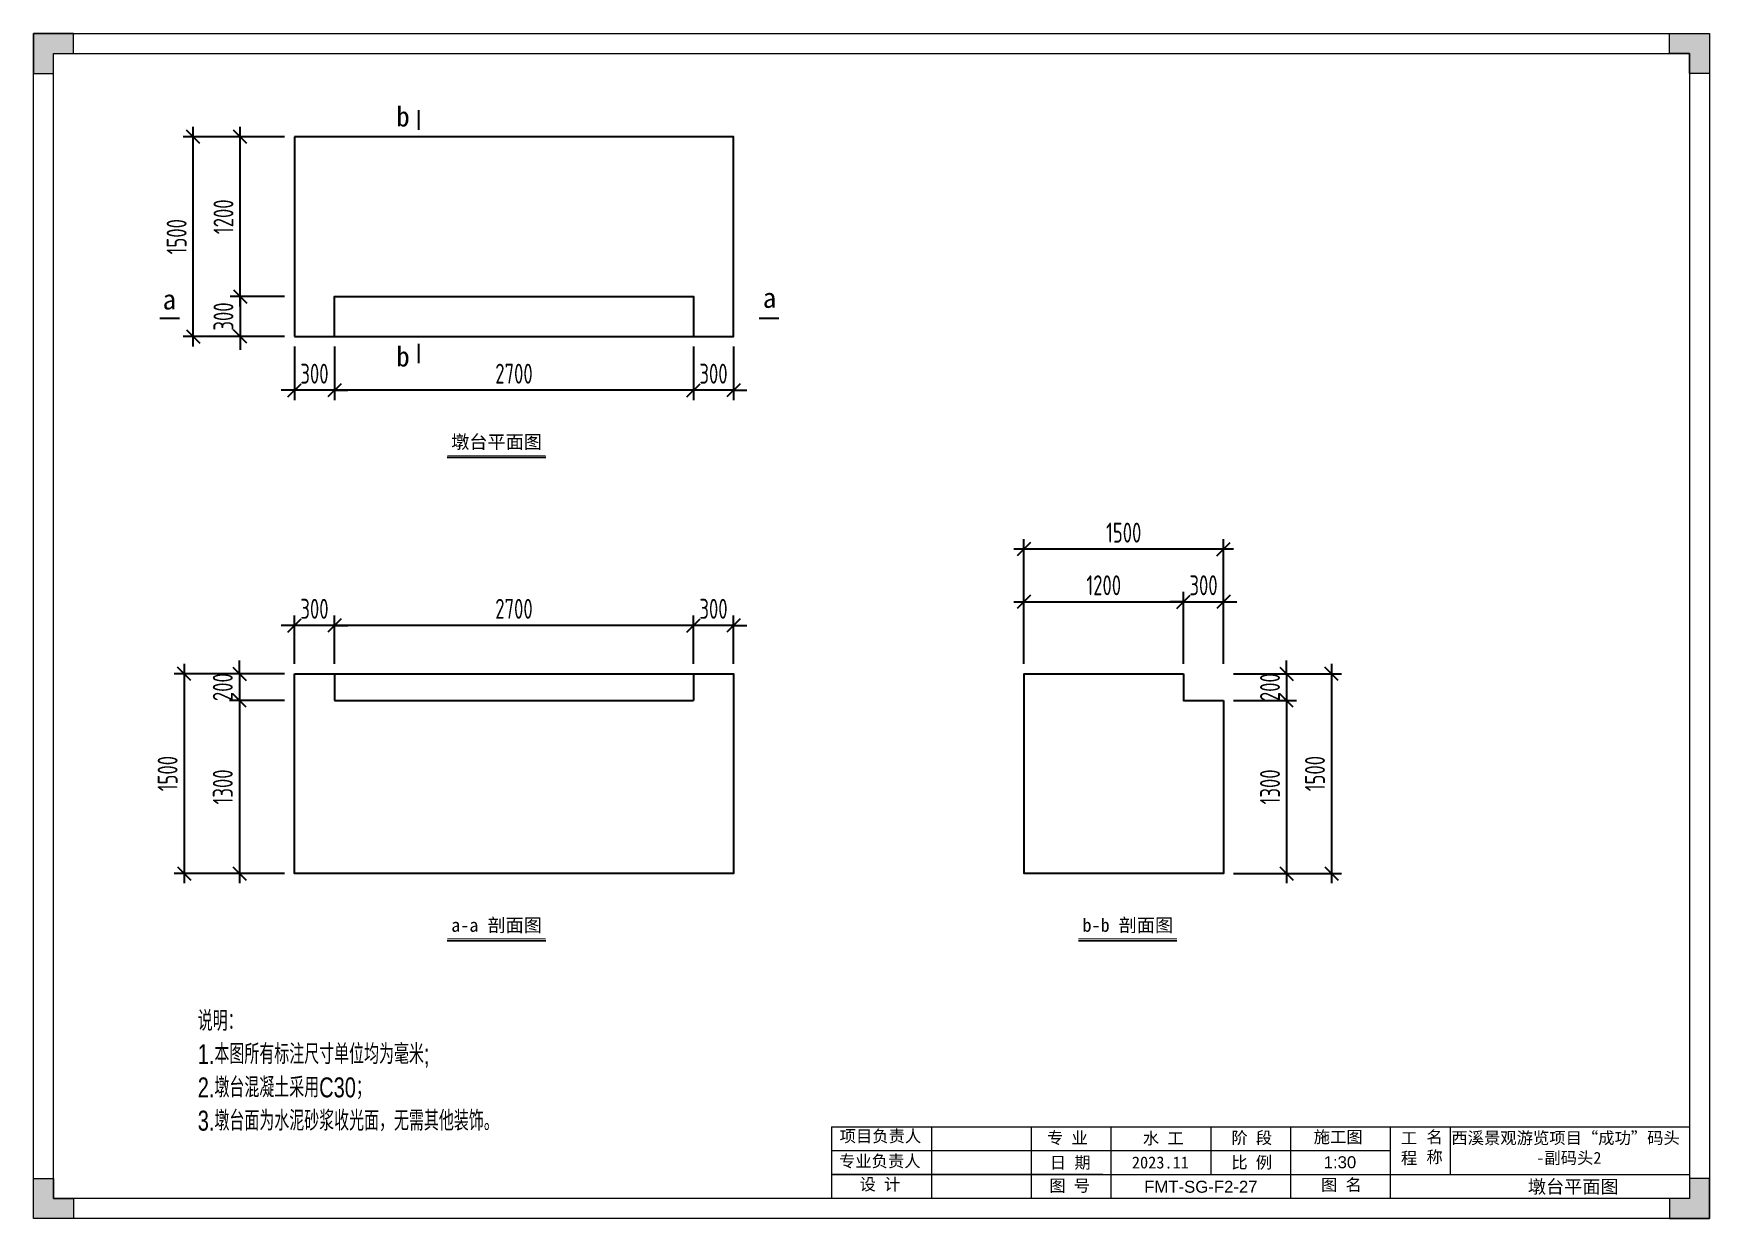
# Model space of a CAD drawing. Header units: millimetres. Extents: x 136606 to 1231039, y 82794 to 127364.
# Drawn here: x 976325 to 988925, y 118454 to 127364 of the extents above; entities that cross this region are included whole.
import ezdxf

# ---------------------------------------------------------------- set-up
doc = ezdxf.new("R2010")
doc.units = ezdxf.units.MM
doc.layers.add('00打印图框', color=255, linetype='Continuous')
doc.layers.add('图框', color=7, linetype='Continuous', lineweight=13)
doc.layers.add('文本', color=3, linetype='Continuous', lineweight=13)
doc.styles.add('Arial', font='arial.ttf')
doc.styles.add('hztxt', font='ros1.shx', dxfattribs={"width": 0.8, "bigfont": 'hztxt.shx'})
doc.styles.get("Standard").update_dxf_attribs({"font": 'arial.ttf'})
doc.dimstyles.new('DIM-50', dxfattribs={"dimscale": 50, "dimtxt": 3, "dimasz": 2, "dimexe": 1.5, "dimexo": 1.5, "dimgap": 1, "dimtad": 1, "dimdec": 1, "dimdsep": 46, "dimtxsty": 'hztxt', "dimblk": 'OBLIQUE', "dimcen": 0, "dimdle": 1.5, "dimclrd": 9, "dimclre": 9, "dimclrt": 2, "dimadec": 1, "dimazin": 0, "dimtfac": 1, "dimtdec": 1, "dimtix": 1, "dimtmove": 2, "dimatfit": 3, "dimldrblk": 'OBLIQUE', "dimfxl": 15, "dimtolj": 1, "dimtzin": 0, "dimarcsym": 1})

msp = doc.modelspace()

# ---------------------------------------------------------------- texts
at = {"attachment_point": 5, "line_spacing_factor": 2, "style": 'Arial'}
for s, insert, char_height in [('{\\fSimSun|b0|i0|c134|p2;b}', (979102.5764, 126738.3925), 150), ('{\\fSimSun|b0|i0|c134|p2;a}', (977346.2491, 125362.7027), 150), ('{\\fSimSun|b0|i0|c134|p2;a}', (981858.3411, 125374.9874), 150), ('{\\fSimSun|b0|i0|c134|p2;b}', (979102.5764, 124933.8039), 150), ('{\\fSimSun|b0|i0|c134|p2;墩台平面图}', (979806.272, 124287.8173), 100), ('{\\fSimSun|b0|i0|c134|p2;a-a 剖面图}', (979806.272, 120654.2615), 100), ('{\\fSimSun|b0|i0|c134|p2;b-b 剖面图}', (984551.9392, 120654.2615), 100), ('{\\fSimSun|b0|i0|c134|p2;墩台平面图}', (987900.7334, 118687.4044), 100)]:
    msp.add_mtext(s, dxfattribs=dict(at, insert=insert, char_height=char_height))
at = {"insert": (977559.5924, 120014.625), "char_height": 150, "attachment_point": 1, "style": 'Arial'}
msp.add_mtext_dynamic_manual_height_columns('{\\Ffsdb-e,hztxt|c134;\\W0.75;说明：\\P1.本图所有标注尺寸单位均为毫米;\\P2.墩台混凝土采用C30\\H1.00004x;；\\P3.墩台面为水泥砂浆收光面，无需其他装饰。}', width=2651.87033, gutter_width=12.5, heights=[0], dxfattribs=at)
at = {"layer": '00打印图框', "color": 6, "char_height": 90, "attachment_point": 1, "style": 'Arial'}
for s, width, gutter_width, heights, insert in [('1:30', 39.404991, 2.8125, [0], (986024.3722, 118921.7981)), ('{\\C256;FMT-SG-F2-27}', 138.940173, 0, [18.9488], (984674.9525, 118737.5468))]:
    msp.add_mtext_dynamic_manual_height_columns(s, width=width, gutter_width=gutter_width, heights=heights, dxfattribs=dict(at, insert=insert))

# ---------------------------------------------------------------- blocks, each defined once
blk = doc.blocks.new('_Oblique')
at = {"color": 0, "linetype": 'ByBlock', "lineweight": -2}
blk.add_line((-0.5, -0.5), (0.5, 0.5), dxfattribs=at)
blk = doc.blocks.new('*D1834')
at = {"color": 9, "lineweight": -2, "transparency": 16777216}
for p, q in [((983771, 122624), (983771, 123165)), ((984971, 122624), (984971, 123165)), ((983696, 123090), (985046, 123090))]:
    blk.add_line(p, q, dxfattribs=at)
at = {"layer": 'Defpoints', "color": 0, "transparency": 16777216}
for p in [(984971, 123090), (983771, 122549, 0), (984971, 122549, 0)]:
    blk.add_point(p, dxfattribs=at)
at = {"color": 9, "lineweight": -2, "transparency": 16777216, "xscale": 100, "yscale": 100, "zscale": 100, "rotation": 180}
blk.add_blockref('_Oblique', (983771, 123090), dxfattribs=at)
at = {"color": 9, "lineweight": -2, "transparency": 16777216, "xscale": 100, "yscale": 100, "zscale": 100}
blk.add_blockref('_Oblique', (984971, 123090), dxfattribs=at)
at = {"color": 2, "transparency": 16777216, "insert": (984371, 123215), "char_height": 150, "attachment_point": 5, "style": 'hztxt'}
blk.add_mtext('\\A1;1200', dxfattribs=at)
blk = doc.blocks.new('*D1835')
at = {"color": 9, "lineweight": -2, "transparency": 16777216}
for p, q in [((984971, 122624), (984971, 123165)), ((985271, 122624), (985271, 123165)), ((984971, 123090), (984871, 123090)), ((984971, 123090), (985271, 123090)), ((985271, 123090), (985371, 123090))]:
    blk.add_line(p, q, dxfattribs=at)
at = {"layer": 'Defpoints', "color": 0, "transparency": 16777216}
for p in [(985271, 123090), (984971, 122549, 0), (985271, 122549, 0)]:
    blk.add_point(p, dxfattribs=at)
at = {"color": 9, "lineweight": -2, "transparency": 16777216, "xscale": 100, "yscale": 100, "zscale": 100}
blk.add_blockref('_Oblique', (984971, 123090), dxfattribs=at)
at = {"color": 9, "lineweight": -2, "transparency": 16777216, "xscale": 100, "yscale": 100, "zscale": 100, "rotation": 180}
blk.add_blockref('_Oblique', (985271, 123090), dxfattribs=at)
at = {"color": 2, "transparency": 16777216, "insert": (985121, 123215), "char_height": 150, "attachment_point": 5, "style": 'hztxt'}
blk.add_mtext('\\A1;300', dxfattribs=at)
blk = doc.blocks.new('*D1836')
at = {"color": 9, "lineweight": -2, "transparency": 16777216}
for p, q in [((985346, 123486), (983696, 123486)), ((983771, 122624), (983771, 123561)), ((985271, 122624), (985271, 123561))]:
    blk.add_line(p, q, dxfattribs=at)
at = {"layer": 'Defpoints', "color": 0, "transparency": 16777216}
for p in [(983771, 123486), (983771, 122549, 0), (985271, 122549, 0)]:
    blk.add_point(p, dxfattribs=at)
at = {"color": 9, "lineweight": -2, "transparency": 16777216, "xscale": 100, "yscale": 100, "zscale": 100, "rotation": 180}
blk.add_blockref('_Oblique', (983771, 123486), dxfattribs=at)
at = {"color": 9, "lineweight": -2, "transparency": 16777216, "xscale": 100, "yscale": 100, "zscale": 100}
blk.add_blockref('_Oblique', (985271, 123486), dxfattribs=at)
at = {"color": 2, "transparency": 16777216, "insert": (984521, 123611), "char_height": 150, "attachment_point": 5, "style": 'hztxt'}
blk.add_mtext('\\A1;1500', dxfattribs=at)
blk = doc.blocks.new('*D1837')
at = {"color": 9, "lineweight": -2, "transparency": 16777216}
for p, q in [((985746, 122549), (985746, 122649)), ((985346, 122549), (985821, 122549)), ((985746, 122549), (985746, 122349)), ((985346, 122349), (985821, 122349)), ((985746, 122349), (985746, 122249))]:
    blk.add_line(p, q, dxfattribs=at)
at = {"layer": 'Defpoints', "color": 0, "transparency": 16777216}
for p in [(985271, 122549, 0), (985271, 122349, 0), (985746, 122349)]:
    blk.add_point(p, dxfattribs=at)
at = {"color": 9, "lineweight": -2, "transparency": 16777216, "xscale": 100, "yscale": 100, "zscale": 100}
for p, rotation in [((985746, 122549), 270), ((985746, 122349), 90)]:
    blk.add_blockref('_Oblique', p, dxfattribs=dict(at, rotation=rotation))
at = {"color": 2, "transparency": 16777216, "insert": (985621, 122449), "char_height": 150, "attachment_point": 5, "rotation": 90, "style": 'hztxt'}
blk.add_mtext('\\A1;200', dxfattribs=at)
blk = doc.blocks.new('*D1838')
at = {"color": 9, "lineweight": -2, "transparency": 16777216}
for p, q in [((985346, 122349), (985821, 122349)), ((985746, 122424), (985746, 120974)), ((985346, 121049), (985821, 121049))]:
    blk.add_line(p, q, dxfattribs=at)
at = {"layer": 'Defpoints', "color": 0, "transparency": 16777216}
for p in [(985271, 122349, 0), (985271, 121049, 0), (985746, 121049)]:
    blk.add_point(p, dxfattribs=at)
at = {"color": 9, "lineweight": -2, "transparency": 16777216, "xscale": 100, "yscale": 100, "zscale": 100}
for p, rotation in [((985746, 122349), 90), ((985746, 121049), 270)]:
    blk.add_blockref('_Oblique', p, dxfattribs=dict(at, rotation=rotation))
at = {"color": 2, "transparency": 16777216, "insert": (985621, 121699), "char_height": 150, "attachment_point": 5, "rotation": 90, "style": 'hztxt'}
blk.add_mtext('\\A1;1300', dxfattribs=at)
blk = doc.blocks.new('*D1839')
at = {"color": 9, "lineweight": -2, "transparency": 16777216}
for p, q in [((986084, 122624), (986084, 120974)), ((985346, 122549), (986159, 122549)), ((985346, 121049), (986159, 121049))]:
    blk.add_line(p, q, dxfattribs=at)
at = {"layer": 'Defpoints', "color": 0, "transparency": 16777216}
for p in [(985271, 122549, 0), (985271, 121049, 0), (986084, 121049)]:
    blk.add_point(p, dxfattribs=at)
at = {"color": 9, "lineweight": -2, "transparency": 16777216, "xscale": 100, "yscale": 100, "zscale": 100}
for p, rotation in [((986084, 122549), 90), ((986084, 121049), 270)]:
    blk.add_blockref('_Oblique', p, dxfattribs=dict(at, rotation=rotation))
at = {"color": 2, "transparency": 16777216, "insert": (985959, 121799), "char_height": 150, "attachment_point": 5, "rotation": 90, "style": 'hztxt'}
blk.add_mtext('\\A1;1500', dxfattribs=at)
blk = doc.blocks.new('*D1840')
at = {"color": 9, "lineweight": -2, "transparency": 16777216}
for p, q in [((981287, 122624), (981287, 122988)), ((981587, 122624), (981587, 122988)), ((981287, 122913), (981187, 122913)), ((981587, 122913), (981287, 122913)), ((981587, 122913), (981687, 122913))]:
    blk.add_line(p, q, dxfattribs=at)
at = {"layer": 'Defpoints', "color": 0, "transparency": 16777216}
for p in [(981287, 122913), (981287, 122549), (981587, 122549)]:
    blk.add_point(p, dxfattribs=at)
at = {"color": 9, "lineweight": -2, "transparency": 16777216, "xscale": 100, "yscale": 100, "zscale": 100}
blk.add_blockref('_Oblique', (981287, 122913), dxfattribs=at)
at = {"color": 9, "lineweight": -2, "transparency": 16777216, "xscale": 100, "yscale": 100, "zscale": 100, "rotation": 180}
blk.add_blockref('_Oblique', (981587, 122913), dxfattribs=at)
at = {"color": 2, "transparency": 16777216, "insert": (981437, 123038), "char_height": 150, "attachment_point": 5, "style": 'hztxt'}
blk.add_mtext('\\A1;300', dxfattribs=at)
blk = doc.blocks.new('*D1841')
at = {"color": 9, "lineweight": -2, "transparency": 16777216}
for p, q in [((978587, 122624), (978587, 122988)), ((981287, 122624), (981287, 122988)), ((981362, 122913), (978512, 122913))]:
    blk.add_line(p, q, dxfattribs=at)
at = {"layer": 'Defpoints', "color": 0, "transparency": 16777216}
for p in [(978587, 122913), (978587, 122549), (981287, 122549)]:
    blk.add_point(p, dxfattribs=at)
at = {"color": 9, "lineweight": -2, "transparency": 16777216, "xscale": 100, "yscale": 100, "zscale": 100, "rotation": 180}
blk.add_blockref('_Oblique', (978587, 122913), dxfattribs=at)
at = {"color": 9, "lineweight": -2, "transparency": 16777216, "xscale": 100, "yscale": 100, "zscale": 100}
blk.add_blockref('_Oblique', (981287, 122913), dxfattribs=at)
at = {"color": 2, "transparency": 16777216, "insert": (979937, 123038), "char_height": 150, "attachment_point": 5, "style": 'hztxt'}
blk.add_mtext('\\A1;2700', dxfattribs=at)
blk = doc.blocks.new('*D1842')
at = {"color": 9, "lineweight": -2, "transparency": 16777216}
for p, q in [((978287, 122624), (978287, 122988)), ((978587, 122624), (978587, 122988)), ((978287, 122913), (978187, 122913)), ((978587, 122913), (978287, 122913)), ((978587, 122913), (978687, 122913))]:
    blk.add_line(p, q, dxfattribs=at)
at = {"layer": 'Defpoints', "color": 0, "transparency": 16777216}
for p in [(978287, 122913), (978287, 122549), (978587, 122549)]:
    blk.add_point(p, dxfattribs=at)
at = {"color": 9, "lineweight": -2, "transparency": 16777216, "xscale": 100, "yscale": 100, "zscale": 100}
blk.add_blockref('_Oblique', (978287, 122913), dxfattribs=at)
at = {"color": 9, "lineweight": -2, "transparency": 16777216, "xscale": 100, "yscale": 100, "zscale": 100, "rotation": 180}
blk.add_blockref('_Oblique', (978587, 122913), dxfattribs=at)
at = {"color": 2, "transparency": 16777216, "insert": (978437, 123038), "char_height": 150, "attachment_point": 5, "style": 'hztxt'}
blk.add_mtext('\\A1;300', dxfattribs=at)
blk = doc.blocks.new('*D1843')
at = {"color": 9, "lineweight": -2, "transparency": 16777216}
for p, q in [((977873, 122549), (977873, 122649)), ((978212, 122549), (977798, 122549)), ((977873, 122549), (977873, 122349)), ((978212, 122349), (977798, 122349)), ((977873, 122349), (977873, 122249))]:
    blk.add_line(p, q, dxfattribs=at)
at = {"layer": 'Defpoints', "color": 0, "transparency": 16777216}
for p in [(978287, 122549), (977873, 122349), (978287, 122349)]:
    blk.add_point(p, dxfattribs=at)
at = {"color": 9, "lineweight": -2, "transparency": 16777216, "xscale": 100, "yscale": 100, "zscale": 100}
for p, rotation in [((977873, 122549), 270), ((977873, 122349), 90)]:
    blk.add_blockref('_Oblique', p, dxfattribs=dict(at, rotation=rotation))
at = {"color": 2, "transparency": 16777216, "insert": (977748, 122449), "char_height": 150, "attachment_point": 5, "rotation": 90, "style": 'hztxt'}
blk.add_mtext('\\A1;200', dxfattribs=at)
blk = doc.blocks.new('*D1844')
at = {"color": 9, "lineweight": -2, "transparency": 16777216}
for p, q in [((978212, 122349), (977798, 122349)), ((977873, 122424), (977873, 120974)), ((978212, 121049), (977798, 121049))]:
    blk.add_line(p, q, dxfattribs=at)
at = {"layer": 'Defpoints', "color": 0, "transparency": 16777216}
for p in [(978287, 122349), (977873, 121049), (978287, 121049)]:
    blk.add_point(p, dxfattribs=at)
at = {"color": 9, "lineweight": -2, "transparency": 16777216, "xscale": 100, "yscale": 100, "zscale": 100}
for p, rotation in [((977873, 122349), 90), ((977873, 121049), 270)]:
    blk.add_blockref('_Oblique', p, dxfattribs=dict(at, rotation=rotation))
at = {"color": 2, "transparency": 16777216, "insert": (977748, 121699), "char_height": 150, "attachment_point": 5, "rotation": 90, "style": 'hztxt'}
blk.add_mtext('\\A1;1300', dxfattribs=at)
blk = doc.blocks.new('*D1845')
at = {"color": 9, "lineweight": -2, "transparency": 16777216}
for p, q in [((977458, 122624), (977458, 120974)), ((978212, 122549), (977383, 122549)), ((978212, 121049), (977383, 121049))]:
    blk.add_line(p, q, dxfattribs=at)
at = {"layer": 'Defpoints', "color": 0, "transparency": 16777216}
for p in [(978287, 122549), (977458, 121049), (978287, 121049)]:
    blk.add_point(p, dxfattribs=at)
at = {"color": 9, "lineweight": -2, "transparency": 16777216, "xscale": 100, "yscale": 100, "zscale": 100}
for p, rotation in [((977458, 122549), 90), ((977458, 121049), 270)]:
    blk.add_blockref('_Oblique', p, dxfattribs=dict(at, rotation=rotation))
at = {"color": 2, "transparency": 16777216, "insert": (977333, 121799), "char_height": 150, "attachment_point": 5, "rotation": 90, "style": 'hztxt'}
blk.add_mtext('\\A1;1500', dxfattribs=at)
blk = doc.blocks.new('*D1846')
at = {"color": 9, "lineweight": -2, "transparency": 16777216}
for p, q in [((981287, 125011), (981287, 124606)), ((981587, 125011), (981587, 124606)), ((981287, 124681), (981187, 124681)), ((981587, 124681), (981287, 124681)), ((981587, 124681), (981687, 124681))]:
    blk.add_line(p, q, dxfattribs=at)
at = {"layer": 'Defpoints', "color": 0, "transparency": 16777216}
for p in [(981287, 125086), (981587, 125086), (981287, 124681)]:
    blk.add_point(p, dxfattribs=at)
at = {"color": 9, "lineweight": -2, "transparency": 16777216, "xscale": 100, "yscale": 100, "zscale": 100}
blk.add_blockref('_Oblique', (981287, 124681), dxfattribs=at)
at = {"color": 9, "lineweight": -2, "transparency": 16777216, "xscale": 100, "yscale": 100, "zscale": 100, "rotation": 180}
blk.add_blockref('_Oblique', (981587, 124681), dxfattribs=at)
at = {"color": 2, "transparency": 16777216, "insert": (981437, 124806), "char_height": 150, "attachment_point": 5, "style": 'hztxt'}
blk.add_mtext('\\A1;300', dxfattribs=at)
blk = doc.blocks.new('*D1847')
at = {"color": 9, "lineweight": -2, "transparency": 16777216}
for p, q in [((978587, 125011), (978587, 124606)), ((981287, 125011), (981287, 124606)), ((981362, 124681), (978512, 124681))]:
    blk.add_line(p, q, dxfattribs=at)
at = {"layer": 'Defpoints', "color": 0, "transparency": 16777216}
for p in [(978587, 125086), (981287, 125086), (978587, 124681)]:
    blk.add_point(p, dxfattribs=at)
at = {"color": 9, "lineweight": -2, "transparency": 16777216, "xscale": 100, "yscale": 100, "zscale": 100, "rotation": 180}
blk.add_blockref('_Oblique', (978587, 124681), dxfattribs=at)
at = {"color": 9, "lineweight": -2, "transparency": 16777216, "xscale": 100, "yscale": 100, "zscale": 100}
blk.add_blockref('_Oblique', (981287, 124681), dxfattribs=at)
at = {"color": 2, "transparency": 16777216, "insert": (979937, 124806), "char_height": 150, "attachment_point": 5, "style": 'hztxt'}
blk.add_mtext('\\A1;2700', dxfattribs=at)
blk = doc.blocks.new('*D1848')
at = {"color": 9, "lineweight": -2, "transparency": 16777216}
for p, q in [((978287, 125011), (978287, 124606)), ((978587, 125011), (978587, 124606)), ((978287, 124681), (978187, 124681)), ((978587, 124681), (978287, 124681)), ((978587, 124681), (978687, 124681))]:
    blk.add_line(p, q, dxfattribs=at)
at = {"layer": 'Defpoints', "color": 0, "transparency": 16777216}
for p in [(978287, 125086), (978587, 125086), (978287, 124681)]:
    blk.add_point(p, dxfattribs=at)
at = {"color": 9, "lineweight": -2, "transparency": 16777216, "xscale": 100, "yscale": 100, "zscale": 100}
blk.add_blockref('_Oblique', (978287, 124681), dxfattribs=at)
at = {"color": 9, "lineweight": -2, "transparency": 16777216, "xscale": 100, "yscale": 100, "zscale": 100, "rotation": 180}
blk.add_blockref('_Oblique', (978587, 124681), dxfattribs=at)
at = {"color": 2, "transparency": 16777216, "insert": (978437, 124806), "char_height": 150, "attachment_point": 5, "style": 'hztxt'}
blk.add_mtext('\\A1;300', dxfattribs=at)
blk = doc.blocks.new('GW-TK')
at = {"layer": '图框', "linetype": 'Continuous', "lineweight": 0}
h = blk.add_hatch(color=256, dxfattribs=at)
h.dxf.hatch_style = 1
h.paths.add_polyline_path([(927183.55, 464715.01), (927183.55, 464705.01), (927188.55, 464705.01), (927188.55, 464710.01), (927193.56, 464710.01), (927193.56, 464715.01)])
h = blk.add_hatch(color=256, dxfattribs=at)
h.dxf.hatch_style = 1
h.paths.add_polyline_path([(927593.55, 464715.01), (927593.55, 464710.01), (927598.55, 464710.01), (927598.55, 464705.01), (927603.55, 464705.01), (927603.55, 464715.01)])
h = blk.add_hatch(color=256, dxfattribs=at)
h.dxf.hatch_style = 1
h.paths.add_polyline_path([(927193.56, 464418.01), (927193.56, 464423.01), (927188.55, 464423.01), (927188.55, 464428.01), (927183.55, 464428.01), (927183.55, 464418.01)])
h = blk.add_hatch(color=256, dxfattribs=at)
h.dxf.hatch_style = 1
h.paths.add_polyline_path([(927603.55, 464418.01), (927603.55, 464428.01), (927598.55, 464428.01), (927598.55, 464423.01), (927593.55, 464423.01), (927593.55, 464418.01)])
at = {"layer": '图框', "linetype": 'Continuous'}
for p, q in [((927383.55, 464441.02), (927383.55, 464423.01)), ((927408.55, 464441.02), (927408.55, 464423.01)), ((927433.55, 464441.02), (927433.55, 464423.01)), ((927453.55, 464441.02), (927453.55, 464423.01)), ((927478.55, 464441.02), (927478.55, 464429.01)), ((927498.55, 464441.02), (927498.55, 464423.01)), ((927523.55, 464441.02), (927523.55, 464423.01)), ((927538.55, 464441.02), (927538.55, 464429.01)), ((927383.55, 464435.01), (927523.55, 464435.01)), ((927451.56, 464429.01), (927383.55, 464429.01)), ((927383.55, 464429.01), (927598.55, 464429.01))]:
    blk.add_line(p, q, dxfattribs=at)
at = {"layer": '图框', "linetype": 'Continuous', "lineweight": 0}
for points in [[(927188.55, 464705.01), (927188.55, 464710.01), (927193.56, 464710.01), (927193.56, 464715.01), (927183.55, 464715.01), (927183.55, 464705.01)], [(927598.55, 464705.01), (927598.55, 464710.01), (927593.55, 464710.01), (927593.55, 464715.01), (927603.55, 464715.01), (927603.55, 464705.01)], [(927188.55, 464428.01), (927188.55, 464423.01), (927193.56, 464423.01), (927193.56, 464418.01), (927183.55, 464418.01), (927183.55, 464428.01)], [(927598.55, 464428.01), (927598.55, 464423.01), (927593.55, 464423.01), (927593.55, 464418.01), (927603.55, 464418.01), (927603.55, 464428.01)]]:
    blk.add_lwpolyline(points, close=True, dxfattribs=at)
at = {"layer": '图框'}
for points in [[(927183.55, 464715.01), (927603.55, 464715.01), (927603.55, 464418.01), (927183.55, 464418.01)], [(927188.55, 464710.01), (927598.55, 464710.01), (927598.55, 464423.01), (927188.55, 464423.01)]]:
    blk.add_lwpolyline(points, close=True, dxfattribs=at)
at = {"layer": '图框', "linetype": 'Continuous'}
blk.add_lwpolyline([(927383.55, 464441.02), (927598.55, 464441.02)], dxfattribs=at)
at = {"layer": '图框', "linetype": 'Continuous', "char_height": 3, "attachment_point": 1}
for s, width, heights, insert in [('{\\fSimSun|b0|i0|c134|p2;项目负责人}', 26.0225, [0], (927385.56, 464440.15)), ('{\\fSimSun|b0|i0|c134|p2;专 业}', 12.8345, [0], (927437.53, 464439.73)), ('{\\fSimSun|b0|i0|c134|p2;阶 段}', 17.4775, [0], (927483.73, 464439.73)), ('{\\fSimSun|b0|i0|c134|p2;工 程}', 5.2119, [0], (927526.21, 464439.66)), ('{\\fSimSun|b0|i0|c134|p2;名 称}', 5.2119, [0], (927532.62, 464439.93)), ('{\\fSimSun|b0|i0|c134|p2;专业负责人}', 24.6361, [2.04], (927385.39, 464433.9)), ('{\\fSimSun|b0|i0|c134|p2;日 期}', 11.224, [0], (927438.25, 464433.55)), ('{\\fSimSun|b0|i0|c134|p2;比 例}', 10.9146, [0], (927483.71, 464433.55)), ('{\\fSimSun|b0|i0|c134|p2;设 计}', 16.2353, [0], (927390.55, 464428.09)), ('{\\fSimSun|b0|i0|c134|p2;图 号}', 23.6261, [0], (927438.11, 464427.75)), ('{\\fSimSun|b0|i0|c134|p2;图 名}', 12.066, [0], (927506.19, 464427.94))]:
    blk.add_mtext_dynamic_manual_height_columns(s, width=width, gutter_width=17.5, heights=heights, dxfattribs=dict(at, insert=insert))
at = {"layer": '图框', "color": 3, "linetype": 'Continuous', "char_height": 3, "attachment_point": 1}
for s, width, insert in [('{\\fSimSun|b0|i0|c134|p2;水 工}', 11.224, (927461.55, 464439.63)), ('\\pt9;{\\fSimSun|b0|i0|c134|p2;施工图}', 18.6303, (927504.36, 464439.94)), ('\\pi0.39911,t9.39911;{\\fSimSun|b0|i0|c134|p2;西溪景观游览项目“成功”码头\\P\\pi21.67411,t30.67411;-副码头2}', 60.0149, (927538.45, 464439.71)), ('{\\fSimSun|b0|i0|c134|p2;2023.11}', 11.224, (927458.8, 464433.55))]:
    blk.add_mtext_dynamic_manual_height_columns(s, width=width, gutter_width=17.5, heights=[0], dxfattribs=dict(at, insert=insert))
blk = doc.blocks.new('*D1849')
at = {"color": 9, "lineweight": -2, "transparency": 16777216}
for p, q in [((978212, 125386), (977803, 125386)), ((977878, 125386), (977878, 125486)), ((977878, 125386), (977878, 125086)), ((978212, 125086), (977803, 125086)), ((977878, 125086), (977878, 124986))]:
    blk.add_line(p, q, dxfattribs=at)
at = {"layer": 'Defpoints', "color": 0, "transparency": 16777216}
for p in [(978287, 125386), (977878, 125086), (978287, 125086)]:
    blk.add_point(p, dxfattribs=at)
at = {"color": 9, "lineweight": -2, "transparency": 16777216, "xscale": 100, "yscale": 100, "zscale": 100}
for p, rotation in [((977878, 125386), 270), ((977878, 125086), 90)]:
    blk.add_blockref('_Oblique', p, dxfattribs=dict(at, rotation=rotation))
at = {"color": 2, "transparency": 16777216, "insert": (977753, 125236), "char_height": 150, "attachment_point": 5, "rotation": 90, "style": 'hztxt'}
blk.add_mtext('\\A1;300', dxfattribs=at)
blk = doc.blocks.new('*D1850')
at = {"color": 9, "lineweight": -2, "transparency": 16777216}
for p, q in [((977878, 125311), (977878, 126661)), ((978212, 126586), (977803, 126586)), ((978212, 125386), (977803, 125386))]:
    blk.add_line(p, q, dxfattribs=at)
at = {"layer": 'Defpoints', "color": 0, "transparency": 16777216}
for p in [(977878, 126586), (978287, 126586), (978287, 125386)]:
    blk.add_point(p, dxfattribs=at)
at = {"color": 9, "lineweight": -2, "transparency": 16777216, "xscale": 100, "yscale": 100, "zscale": 100}
for p, rotation in [((977878, 126586), 90), ((977878, 125386), 270)]:
    blk.add_blockref('_Oblique', p, dxfattribs=dict(at, rotation=rotation))
at = {"color": 2, "transparency": 16777216, "insert": (977753, 125986), "char_height": 150, "attachment_point": 5, "rotation": 90, "style": 'hztxt'}
blk.add_mtext('\\A1;1200', dxfattribs=at)
blk = doc.blocks.new('*D1851')
at = {"color": 9, "lineweight": -2, "transparency": 16777216}
for p, q in [((977526, 125011), (977526, 126661)), ((978212, 126586), (977451, 126586)), ((978212, 125086), (977451, 125086))]:
    blk.add_line(p, q, dxfattribs=at)
at = {"layer": 'Defpoints', "color": 0, "transparency": 16777216}
for p in [(977526, 126586), (978287, 126586), (978287, 125086)]:
    blk.add_point(p, dxfattribs=at)
at = {"color": 9, "lineweight": -2, "transparency": 16777216, "xscale": 100, "yscale": 100, "zscale": 100}
for p, rotation in [((977526, 126586), 90), ((977526, 125086), 270)]:
    blk.add_blockref('_Oblique', p, dxfattribs=dict(at, rotation=rotation))
at = {"color": 2, "transparency": 16777216, "insert": (977401, 125836), "char_height": 150, "attachment_point": 5, "rotation": 90, "style": 'hztxt'}
blk.add_mtext('\\A1;1500', dxfattribs=at)

# ---------------------------------------------------------------- dimensions: what is measured, and where the dimension line sits
for base, p1, p2, picture, middle in [((977526.1519, 126586.0982), (978286.9779, 125086.0982), (978286.9779, 126586.0982), '*D1851', (977401.1519, 125836.0982)), ((977878.2765, 126586.0982), (978286.9779, 125386.0982), (978286.9779, 126586.0982), '*D1850', (977753.2765, 125986.0982)), ((977878.2765, 125086.0982), (978286.9779, 125386.0982), (978286.9779, 125086.0982), '*D1849', (977753.2765, 125236.0982)), ((977457.9047, 121048.6144), (978286.9779, 122548.6144), (978286.9779, 121048.6144), '*D1845', (977332.9047, 121798.6144)), ((977872.6883, 122348.6144), (978286.9779, 122548.6144), (978286.9779, 122348.6144), '*D1843', (977747.6883, 122448.6144)), ((985746.493, 122348.6144, -0.0005), (985271.4221, 122548.6144), (985271.4221, 122348.6144), '*D1837', (985621.493, 122448.6144, -0.0005)), ((986083.7266, 121048.6383, -0.0005), (985271.4221, 122548.6144), (985271.4221, 121048.6383), '*D1839', (985958.7266, 121798.6264, -0.0005)), ((977872.6883, 121048.6144), (978286.9779, 122348.6144), (978286.9779, 121048.6144), '*D1844', (977747.6883, 121698.6144)), ((985746.493, 121048.6383, -0.0005), (985271.4221, 122348.6144), (985271.4221, 121048.6383), '*D1838', (985621.493, 121698.6264, -0.0005))]:
    dim = msp.add_linear_dim(base=base, p1=p1, p2=p2, angle=90, dimstyle='DIM-50')
    dim.commit()
    dim.dimension.update_dxf_attribs({"geometry": picture, "text_midpoint": middle})
for base, p1, p2, picture, middle in [((978286.9779, 124681.0611), (978586.9779, 125086.0982), (978286.9779, 125086.0982), '*D1848', (978436.9779, 124806.0611)), ((978586.9779, 124681.0611), (981286.9779, 125086.0982), (978586.9779, 125086.0982), '*D1847', (979936.9779, 124806.0611)), ((981286.9779, 124681.0611), (981586.9779, 125086.0982), (981286.9779, 125086.0982), '*D1846', (981436.9779, 124806.0611)), ((983771.4221, 123485.613, -0.0005), (985271.4221, 122548.6144), (983771.4221, 122548.6144), '*D1836', (984521.4221, 123610.613, -0.0005)), ((984971.4221, 123090.3629, -0.0005), (983771.4221, 122548.6144), (984971.4221, 122548.6144), '*D1834', (984371.4221, 123215.3629, -0.0005)), ((985271.4221, 123090.3629, -0.0005), (984971.4221, 122548.6144), (985271.4221, 122548.6144), '*D1835', (985121.4221, 123215.3629, -0.0005)), ((978286.9779, 122913.3426), (978586.9779, 122548.6144), (978286.9779, 122548.6144), '*D1842', (978436.9779, 123038.3426)), ((978586.9779, 122913.3426), (981286.9779, 122548.6144), (978586.9779, 122548.6144), '*D1841', (979936.9779, 123038.3426)), ((981286.9779, 122913.3426), (981586.9779, 122548.6144), (981286.9779, 122548.6144), '*D1840', (981436.9779, 123038.3426))]:
    dim = msp.add_linear_dim(base=base, p1=p1, p2=p2, dimstyle='DIM-50')
    dim.commit()
    dim.dimension.update_dxf_attribs({"geometry": picture, "text_midpoint": middle})

# ---------------------------------------------------------------- linework, layer by layer
for p, q in [((979435.4567, 124177.2558), (980175.8914, 124177.2558)), ((979435.4567, 120543.6999), (980175.8914, 120543.6999)), ((984181.1239, 120543.6999), (984921.5586, 120543.6999))]:
    msp.add_line(p, q)
for points, const_width in [([(979219.9405, 126789.4925), (979219.9405, 126639.4925)], 15), ([(977424.2693, 125222.663), (977274.2693, 125222.663)], 15), ([(981780.3209, 125222.663), (981930.3209, 125222.663)], 15), ([(979219.9405, 124882.7039), (979219.9405, 125032.7039)], 15), ([(979435.4567, 124193.0558), (980175.8914, 124193.0558)], 5.4), ([(979435.4567, 120559.4999), (980175.8914, 120559.4999)], 5.4), ([(984181.1239, 120559.4999), (984921.5586, 120559.4999)], 5.4)]:
    msp.add_lwpolyline(points, dxfattribs=dict(const_width=const_width))
for points in [[(978286.9779, 125086.0982), (981586.9779, 125086.0982), (981586.9779, 126586.0982), (978286.9779, 126586.0982)], [(978286.9779, 126586.0982), (978286.9779, 125086.0982)], [(978586.9779, 125086.0982), (978586.9779, 125386.0982), (981286.9779, 125386.0982), (981286.9779, 125086.0982)], [(978286.9779, 122548.6144), (981586.9779, 122548.6144), (981586.9779, 121048.6144), (978286.9779, 121048.6144), (978286.9779, 122548.6144)], [(978586.9779, 122548.6144), (978586.9779, 122348.6144)], [(981286.9779, 122548.6144), (981286.9779, 122348.6144)], [(985271.4221, 122348.6144), (985271.4221, 121048.6383), (983771.4221, 121048.6383), (983771.4221, 122548.6144), (984971.4221, 122548.6144)], [(984971.4221, 122548.6144), (984971.4221, 122348.6144), (985271.4221, 122348.6144)], [(978586.9779, 122348.6144), (981286.9779, 122348.6144)]]:
    msp.add_lwpolyline(points)

# ---------------------------------------------------------------- block references
at = {"layer": '文本', "xscale": 30, "yscale": 30, "zscale": 30}
msp.add_blockref('GW-TK', (-26839181.6087, -13814086.4654), dxfattribs=at)

msp.set_redraw_order([(e.dxf.handle, doc.entitydb.next_handle()) for e in msp.query("TEXT MTEXT ATTDEF DIMENSION ARC_DIMENSION")])  # texts and dimensions are drawn at this point

doc.saveas('drawing.dxf')
